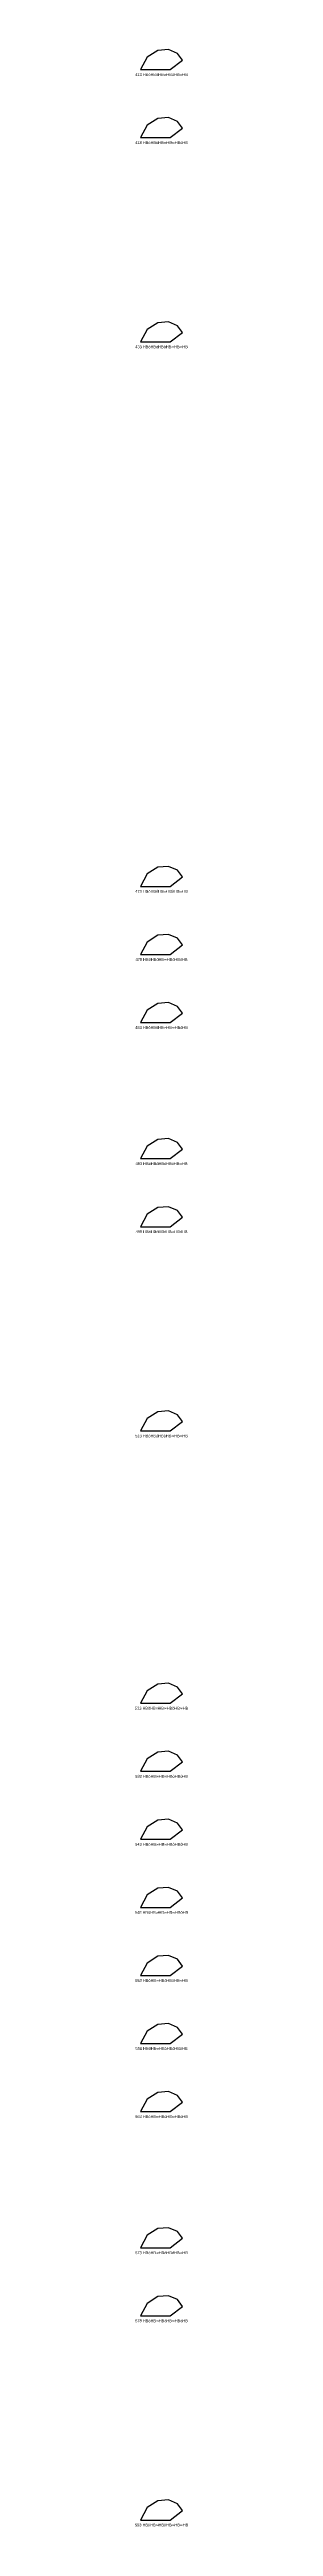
# Model space of a CAD drawing. Header units: millimetres. Extents: x 122552 to 1654769, y -10280102 to 62068.
# Drawn here: x 1318966 to 1339616, y -6182536 to -5212815 of the extents above; entities that cross this region are included whole.
import ezdxf
from ezdxf.enums import TextEntityAlignment as Align

# ---------------------------------------------------------------- set-up
doc = ezdxf.new("R2010")
doc.units = ezdxf.units.MM
doc.styles.add('Arial', font='arial_0.ttf')

msp = doc.modelspace()

# ---------------------------------------------------------------- linework, layer by layer
for points in [[(1332064, -5212815), (1327808, -5213152), (1323735, -5215800), (1321099, -5220657), (1332686, -5220657), (1337504, -5216953), (1335493, -5214338)], [(1332064, -5239463), (1327808, -5239801), (1323735, -5242448), (1321099, -5247306), (1332686, -5247306), (1337504, -5243601), (1335493, -5240987)], [(1332064, -5319409), (1327808, -5319747), (1323735, -5322394), (1321099, -5327252), (1332686, -5327252), (1337504, -5323547), (1335493, -5320933)], [(1332064, -5532599), (1327808, -5532936), (1323735, -5535584), (1321099, -5540441), (1332686, -5540441), (1337504, -5536737), (1335493, -5534122)], [(1332064, -5559247), (1327808, -5559585), (1323735, -5562232), (1321099, -5567090), (1332686, -5567090), (1337504, -5563385), (1335493, -5560771)], [(1332064, -5585896), (1327808, -5586234), (1323735, -5588881), (1321099, -5593739), (1332686, -5593739), (1337504, -5590034), (1335493, -5587419)], [(1332064, -5639193), (1327808, -5639531), (1323735, -5642178), (1321099, -5647036), (1332686, -5647036), (1337504, -5643331), (1335493, -5640717)], [(1332064, -5665842), (1327808, -5666180), (1323735, -5668827), (1321099, -5673685), (1332686, -5673685), (1337504, -5669980), (1335493, -5667365)], [(1332064, -5745788), (1327808, -5746126), (1323735, -5748773), (1321099, -5753631), (1332686, -5753631), (1337504, -5749926), (1335493, -5747311)], [(1332064, -5852383), (1327808, -5852720), (1323735, -5855368), (1321099, -5860225), (1332686, -5860225), (1337504, -5856521), (1335493, -5853906)], [(1332064, -5879031), (1327808, -5879369), (1323735, -5882016), (1321099, -5886874), (1332686, -5886874), (1337504, -5883169), (1335493, -5880555)], [(1332064, -5905680), (1327808, -5906018), (1323735, -5908665), (1321099, -5913523), (1332686, -5913523), (1337504, -5909818), (1335493, -5907203)], [(1332064, -5932329), (1327808, -5932666), (1323735, -5935314), (1321099, -5940171), (1332686, -5940171), (1337504, -5936467), (1335493, -5933852)], [(1332064, -5958977), (1327808, -5959315), (1323735, -5961962), (1321099, -5966820), (1332686, -5966820), (1337504, -5963115), (1335493, -5960501)], [(1332064, -5985626), (1327808, -5985964), (1323735, -5988611), (1321099, -5993469), (1332686, -5993469), (1337504, -5989764), (1335493, -5987149)], [(1332064, -6012275), (1327808, -6012612), (1323735, -6015260), (1321099, -6020117), (1332686, -6020117), (1337504, -6016413), (1335493, -6013798)], [(1332064, -6065572), (1327808, -6065910), (1323735, -6068557), (1321099, -6073415), (1332686, -6073415), (1337504, -6069710), (1335493, -6067096)], [(1332064, -6092221), (1327808, -6092558), (1323735, -6095206), (1321099, -6100063), (1332686, -6100063), (1337504, -6096359), (1335493, -6093744)], [(1332064, -6172167), (1327808, -6172504), (1323735, -6175152), (1321099, -6180009), (1332686, -6180009), (1337504, -6176305), (1335493, -6173690)]]:
    msp.add_lwpolyline(points, close=True)

# ---------------------------------------------------------------- texts
at = {"style": 'Arial'}
for s, p in [('413 HBöHBòHB∞HBóHB∞HB', (1329301, -5222618)), ('418 HBöHBòHB∞HB∞HBóHB', (1329301, -5249267)), ('433 HBöHBòHBóHB∞HB∞HB', (1329301, -5329213)), ('473 HBöHBóHB∞HBòHB∞HB', (1329301, -5542402)), ('478 HBöHBóHB∞HBóHBóHB', (1329301, -5569051)), ('483 HBöHBóHB∞HB∞HBòHB', (1329301, -5595699)), ('493 HBöHBóHBóHBóHB∞HB', (1329301, -5648997)), ('498 HBöHBóHBóHB∞HBóHB', (1329301, -5675645)), ('513 HBöHBóHBòHB∞HB∞HB', (1329301, -5755591)), ('533 HBöHB∞HB∞HBöHB∞HB', (1329301, -5862186)), ('538 HBöHB∞HB∞HBòHBóHB', (1329301, -5888835)), ('543 HBöHB∞HB∞HBóHBòHB', (1329301, -5915483)), ('548 HBöHB∞HB∞HB∞HBöHB', (1329301, -5942132)), ('553 HBöHB∞HBóHBòHB∞HB', (1329301, -5968781)), ('558 HBöHB∞HBóHBóHBóHB', (1329301, -5995429)), ('563 HBöHB∞HBóHB∞HBòHB', (1329301, -6022078)), ('573 HBöHB∞HBòHBóHB∞HB', (1329301, -6075375)), ('578 HBöHB∞HBòHB∞HBóHB', (1329301, -6102024)), ('593 HBöHB∞HBöHB∞HB∞HB', (1329301, -6181970))]:
    msp.add_text(s, height=1100, dxfattribs=at).set_placement(p, align=Align.MIDDLE_CENTER)

doc.saveas('drawing.dxf')
